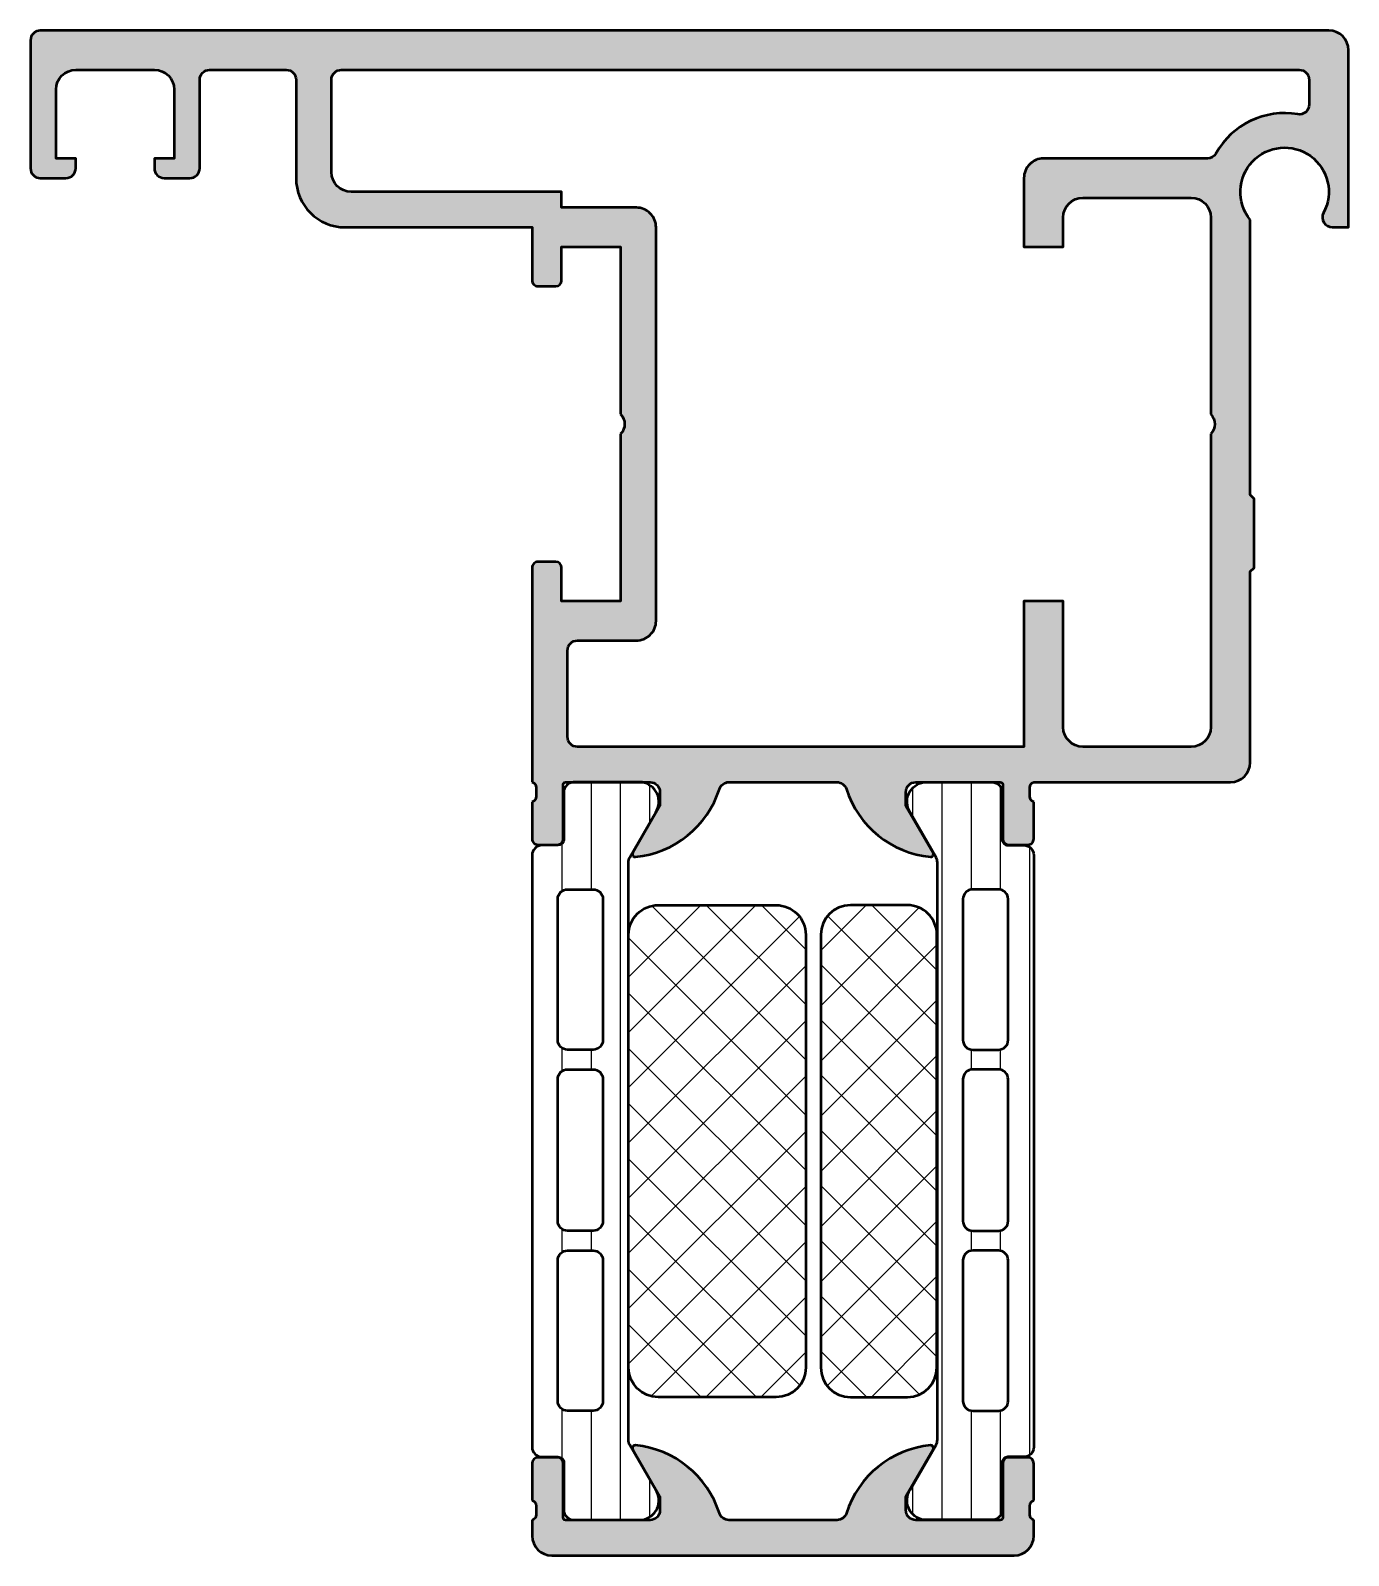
# Model space of a CAD drawing. Extents: x -30 to 37, y 7.5 to 85.
import ezdxf

# ---------------------------------------------------------------- set-up
doc = ezdxf.new("R2010")
doc.units = 0
for name, color, linetype, lineweight in [('0S-Alu contour', 7, 'Continuous', 50), ('0S-Alu hatch', 252, 'Continuous', 25), ('0S-Plastic contour', 254, 'Continuous', 50), ('0S-Plastic hatch', 253, 'Continuous', 25), ('0S-PT contour', 91, 'Continuous', 50), ('0S-PT hatch', 103, 'Continuous', 25)]:
    doc.layers.add(name, color=color, linetype=linetype, lineweight=lineweight)
pattern_1 = [(135, (0, 0), (-1.403165018917055, -1.403165018917055), []), (225, (0, 0), (1.403165018917055, -1.403165018917055), [])]
pattern_2 = [(90, (0, 0), (-1.4859, 0), [])]

# ---------------------------------------------------------------- blocks, each defined once
blk = doc.blocks.new('182350__3D234F1F_9D1C_4C80_B1B3_4D6D6F3B62EC_')
at = {"layer": '0S-Alu hatch'}
h = blk.add_hatch(color=256, dxfattribs=at)
edge = h.paths.add_edge_path()
edge.add_arc((-3.499999012416639, 8.500000987583425), 1.000000987583973, 180.0000634095796, 269.9999400006062)
edge.add_line((-3.500000059604644, 7.5), (19.99999809265137, 7.5))
edge.add_arc((19.99999688706237, 8.500003112941746), 1.000003112942475, 270.0000690749464, 359.999821640984)
edge.add_line((21, 8.499999999979979), (21, 9.299999952316284))
edge.add_ellipse((21.07883644654304, 9.567520544309406), major_axis=(-0.2788950563274372, 0), ratio=1, start_angle=-1.16458937409692, end_angle=73.58012358050729, ccw=False)
edge.add_line((20.79999899999999, 9.573188952307778), (20.79999899999999, 10.02678295230778))
edge.add_ellipse((21.07886709564317, 10.03244361178483), major_axis=(-0.2789255417371611, 0), ratio=1, start_angle=-73.57540544464263, end_angle=1.162870072885596, ccw=False)
edge.add_line((20.99999999999999, 10.29998695230778), (20.99999999999999, 12.17999795231628))
edge.add_arc((20.69999999999998, 12.17999795231629), 0.300000000000006, 0, 89.99999999999935)
edge.add_line((20.69999999999998, 12.47999795231629), (19.72002568095721, 12.47999795231629))
edge.add_arc((19.72002568095721, 12.17999795231629), 0.3000000000000043, 90, 180)
edge.add_line((19.4200256809572, 12.17999795231629), (19.4200256809572, 9.41999995231629))
edge.add_ellipse((19.30002568095721, 9.419999952316289), major_axis=(-0.1199999999999974, 0), ratio=1, start_angle=90.0000000000017, end_angle=180, ccw=False)
edge.add_line((19.30002568095721, 9.299999952316293), (15, 9.299999952316284))
edge.add_ellipse((15, 9.799999952316284), major_axis=(-0.5000000000000018, 0), ratio=1, start_angle=0, end_angle=89.99999999999977, ccw=False)
edge.add_line((14.5, 9.799999952316284), (14.5, 10.49999995231627))
edge.add_line((14.5, 10.49999995231627), (15.88149545762236, 12.89282027534384))
edge.add_arc((15.7618802153517, 12.96188016766798), 0.1381197846482965, 330.0000000000003, 455.6225775507924)
edge.add_arc((16.23822324117381, 8.123391090468532), 4.999999999999946, 95.62257755079376, 162.2515836439302)
edge.add_ellipse((11.00001045262457, 9.799996606723338), major_axis=(-0.4999890250124624, 0), ratio=1, start_angle=89.9999999999983, end_angle=162.2515836439279, ccw=False)
edge.add_line((11.00001045262455, 9.300007581710876), (5.499989710697866, 9.300007462501469))
edge.add_ellipse((5.499989710697859, 9.79999665899828), major_axis=(-0.4999891964968111, 0), ratio=1, start_angle=17.74841635607038, end_angle=90.00000000000068, ccw=False)
edge.add_arc((0.2617767588261923, 8.123391090468528), 4.999999999999948, 17.74841635606997, 84.37742244920634)
edge.add_arc((0.7381197846482977, 12.96188016766798), 0.1381197846482966, 84.37742244920672, 209.9999999999999)
edge.add_line((0.6185045423776367, 12.89282027534384), (1.999999999999999, 10.49999995231628))
edge.add_line((1.999999999999999, 10.49999995231628), (1.999999999999999, 9.799999952316282))
edge.add_ellipse((1.499999999999999, 9.799999952316282), major_axis=(-0.4999999999999996, 0), ratio=1, start_angle=90.00000000000023, end_angle=180, ccw=False)
edge.add_line((1.500000000000001, 9.299999952316282), (-2.800025680957205, 9.299999952316284))
edge.add_ellipse((-2.800025680957207, 9.419999952316285), major_axis=(-0.1200000000000027, 0), ratio=1, start_angle=0, end_angle=90.00000000000108, ccw=False)
edge.add_line((-2.920025680957209, 9.419999952316285), (-2.920025680957209, 12.17999795231629))
edge.add_arc((-3.22002568095721, 12.17999795231629), 0.3000000000000007, 0, 90)
edge.add_line((-3.22002568095721, 12.47999795231629), (-4.199999999999993, 12.47999795231629))
edge.add_arc((-4.199999999999993, 12.17999795231628), 0.3000000000000025, 90, 180)
edge.add_line((-4.499999999999996, 12.17999795231628), (-4.499999999999996, 10.29998695230777))
edge.add_ellipse((-4.57886709564316, 10.03244361178483), major_axis=(-0.2789255417371464, 0), ratio=1, start_angle=178.8371299271133, end_angle=253.5754054446458, ccw=False)
edge.add_line((-4.299998999999996, 10.02678295230777), (-4.299998999999996, 9.573188952307774))
edge.add_ellipse((-4.578836446543043, 9.5675205443094), major_axis=(-0.2788950563274342, 0), ratio=1, start_angle=106.4198764194922, end_angle=181.1645893740976, ccw=False)
edge.add_line((-4.5, 9.29999995231628), (-4.5, 8.499999880876391))
at = {"layer": '0S-Alu contour', "color": 7}
for points in [[(-3.22002568095721, 12.47999795231629), (-4.199999999999993, 12.47999795231629)], [(0.6185045423776367, 12.89282027534384), (1.999999999999999, 10.49999995231628), (1.999999999999999, 9.799999952316282)], [(14.5, 9.799999952316284), (14.5, 10.49999995231627), (15.88149545762236, 12.89282027534384)], [(20.69999999999998, 12.47999795231629), (19.72002568095721, 12.47999795231629)], [(-4.499999999999996, 12.17999795231628), (-4.499999999999996, 10.29998695230777)], [(-2.920025680957209, 9.419999952316285), (-2.920025680957209, 12.17999795231629)], [(19.4200256809572, 12.17999795231629), (19.4200256809572, 9.41999995231629)], [(20.99999999999999, 10.29998695230778), (20.99999999999999, 12.17999795231628)], [(-4.299998999999996, 10.02678295230777), (-4.299998999999996, 9.573188952307774)], [(20.79999899999999, 9.573188952307778), (20.79999899999999, 10.02678295230778)], [(-4.5, 9.29999995231628), (-4.5, 8.499999880876391)], [(1.500000000000001, 9.299999952316282), (-2.800025680957205, 9.299999952316284)], [(11.00001045262455, 9.300007581710876), (5.499989710697866, 9.300007462501469)], [(19.30002568095721, 9.299999952316293), (15, 9.299999952316284)], [(21, 8.499999999979979), (21, 9.299999952316284)], [(-3.500000059604644, 7.5), (19.99999809265137, 7.5)]]:
    blk.add_lwpolyline(points, dxfattribs=at)
for centre, radius, start, end in [((-4.199999999999993, 12.17999795231628), 0.3000000000000025, 90, 180), ((-3.22002568095721, 12.17999795231629), 0.3000000000000007, 0, 90), ((0.7381197846482977, 12.96188016766798), 0.1381197846482966, 84.37742244920672, 209.9999999999999), ((0.2617767588261923, 8.123391090468528), 4.999999999999948, 17.74841635606997, 84.37742244920634), ((16.23822324117381, 8.123391090468532), 4.999999999999946, 95.62257755079376, 162.2515836439302), ((15.7618802153517, 12.96188016766798), 0.1381197846482965, 330.0000000000003, 95.62257755079241), ((19.72002568095721, 12.17999795231629), 0.3000000000000043, 90, 180), ((20.69999999999998, 12.17999795231629), 0.300000000000006, 0, 89.99999999999935), ((-3.499999012416639, 8.500000987583425), 1.000000987583973, 180.0000634095796, 269.9999400006062), ((19.99999688706237, 8.500003112941746), 1.000003112942475, 270.0000690749464, 359.999821640984)]:
    blk.add_arc(centre, radius, start, end, dxfattribs=at)
at = {"layer": '0S-Alu contour', "color": 7, "extrusion": (0, 0, -1)}
for centre, radius, start, end in [((4.57886709564316, 10.03244361178483), 0.2789255417371464, 106.4245945553542, 181.1628700728868), ((-21.07886709564317, 10.03244361178483), 0.2789255417371611, 358.8371299271144, 73.57540544464266), ((4.578836446543043, 9.5675205443094), 0.2788950563274342, 178.8354106259024, 253.5801235805078), ((2.800025680957207, 9.419999952316285), 0.1200000000000028, 269.9999999999989, 0), ((-1.499999999999999, 9.799999952316282), 0.4999999999999996, 180, 269.9999999999998), ((-5.499989710697859, 9.79999665899828), 0.4999891964968111, 269.9999999999993, 342.2515836439296), ((-11.00001045262457, 9.799996606723338), 0.4999890250124624, 197.7484163560722, 270.0000000000017), ((-15, 9.799999952316284), 0.5000000000000018, 270.0000000000002, 0), ((-19.30002568095721, 9.419999952316289), 0.1199999999999974, 180, 269.9999999999983), ((-21.07883644654304, 9.567520544309406), 0.2788950563274372, 286.4198764194927, 1.164589374096924)]:
    blk.add_arc(centre, radius, start, end, dxfattribs=at)
blk = doc.blocks.new('390940__F4ECDAF7_32CF_4F43_8986_12575D0AB836_')
at = {"layer": '0S-PT hatch'}
h = blk.add_hatch(dxfattribs=at)
h.set_pattern_fill('ANSI37', color=256, scale=0.625, angle=90, style=0)
h.set_pattern_definition(pattern_1)
edge = h.paths.add_edge_path()
edge.add_arc((11.67707248669024, 39.05123082964271), 1.500003271863901, 90.00012497558623, 179.9998750249181)
edge.add_line((10.17706921482991, 39.05123410148983), (10.17706921482992, 17.05123410150304))
edge.add_arc((11.67707144267603, 17.05123632934915), 1.500002227847762, 180.0000850908697, 269.9999149026733)
edge.add_line((11.67706921482992, 15.55123410150305), (14.57710211659334, 15.55123410150305))
edge.add_arc((14.57710211659334, 17.05123410150305), 1.500000000000007, 270.0000000000001, 360)
edge.add_line((16.07710211659334, 17.05123410150305), (16.07710211659334, 39.05123410150305))
edge.add_arc((14.57710211659335, 39.05123410150304), 1.500000000000003, 0, 90.0000000000004)
edge.add_line((14.57710211659334, 40.55123410150303), (11.67706921482991, 40.55123410150303))
at = {"layer": '0S-PT contour', "color": 7}
for points in [[(14.57710211659334, 40.55123410150303), (11.67706921482991, 40.55123410150303)], [(10.17706921482991, 39.05123410148983), (10.17706921482992, 17.05123410150304)], [(16.07710211659334, 17.05123410150305), (16.07710211659334, 39.05123410150305)], [(11.67706921482992, 15.55123410150305), (14.57710211659334, 15.55123410150305)]]:
    blk.add_lwpolyline(points, dxfattribs=at)
for centre, radius, start, end in [((11.67707248669024, 39.05123082964271), 1.500003271863901, 90.00012497558623, 179.9998750249181), ((14.57710211659335, 39.05123410150304), 1.500000000000003, 0, 90.0000000000004), ((11.67707144267603, 17.05123632934915), 1.500002227847762, 180.0000850908697, 269.9999149026733), ((14.57710211659334, 17.05123410150305), 1.500000000000007, 270.0000000000001, 0)]:
    blk.add_arc(centre, radius, start, end, dxfattribs=at)
blk = doc.blocks.new('390940__893B5E0C_CE76_42C2_BF64_37D36DDBF5D3_')
at = {"layer": '0S-PT hatch'}
h = blk.add_hatch(dxfattribs=at)
h.set_pattern_fill('ANSI37', color=256, scale=0.625, angle=90, style=0)
h.set_pattern_definition(pattern_1)
edge = h.paths.add_edge_path()
edge.add_ellipse((7.907497966640905, 39.04999995222112), major_axis=(-1.5, 0), ratio=1, start_angle=180, end_angle=270.0000000000001, ccw=False)
edge.add_line((9.407497966640904, 39.04999995222112), (9.407497966640904, 17.04999995222112))
edge.add_ellipse((7.907497966640902, 17.04999995222112), major_axis=(-1.5, 0), ratio=1, start_angle=90.00000000000011, end_angle=180, ccw=False)
edge.add_line((7.907497966640903, 15.54999995222112), (1.907497966640903, 15.54999995222112))
edge.add_ellipse((1.907497966640905, 17.04999995222112), major_axis=(-1.5, 0), ratio=1, start_angle=0, end_angle=90, ccw=False)
edge.add_line((0.4074979666409036, 17.04999995222112), (0.4074979666409036, 39.04999995222112))
edge.add_ellipse((1.907497966640901, 39.04999995222112), major_axis=(-1.499999999999997, 0), ratio=1, start_angle=269.99999999999994, end_angle=360, ccw=False)
edge.add_line((1.907497966640903, 40.54999995222112), (7.907497966640903, 40.54999995222112))
at = {"layer": '0S-PT contour', "color": 7}
for points in [[(1.907497966640903, 40.54999995222112), (7.907497966640903, 40.54999995222112)], [(0.4074979666409036, 17.04999995222112), (0.4074979666409036, 39.04999995222112)], [(9.407497966640904, 39.04999995222112), (9.407497966640904, 17.04999995222112)], [(7.907497966640903, 15.54999995222112), (1.907497966640903, 15.54999995222112)]]:
    blk.add_lwpolyline(points, dxfattribs=at)
at = {"layer": '0S-PT contour', "color": 7, "extrusion": (0, 0, -1)}
for centre, radius, start, end in [((-1.907497966640901, 39.04999995222112), 1.499999999999998, 0, 90.00000000000007), ((-7.907497966640905, 39.04999995222112), 1.5, 89.99999999999991, 180), ((-1.907497966640905, 17.04999995222112), 1.5, 270.0000000000001, 0), ((-7.907497966640902, 17.04999995222112), 1.5, 180, 269.9999999999999)]:
    blk.add_arc(centre, radius, start, end, dxfattribs=at)
blk = doc.blocks.new('284175__BCB695B3_D07E_4FC2_833D_CBA468127BEA___28BAB27B_1DD6_4A36_94FC_1D5E5E5611B7_')
at = {"layer": '0S-Plastic hatch'}
h = blk.add_hatch(dxfattribs=at)
h.set_pattern_fill('ANSI31', color=256, scale=0.4680000000000001, angle=45, style=0)
h.set_pattern_definition(pattern_2)
edge = h.paths.add_edge_path()
edge.add_line((21, 43.09247125078496), (21, 13.00999695222113))
edge.add_ellipse((20.5000026789092, 13.00999427331193), major_axis=(-0.499997321097979, 0), ratio=1, start_angle=89.99969301797381, end_angle=180.000306982385, ccw=False)
edge.add_line((20.5, 12.50999695222112), (19.68966866666666, 12.50999695222113))
edge.add_arc((19.68966866666666, 12.20999695222113), 0.2999999999999971, 89.99999999999935, 180)
edge.add_line((19.38966866666666, 12.20999695222113), (19.39000061706369, 9.80999856928482))
edge.add_ellipse((18.89000463962507, 9.809995929659745), major_axis=(-0.4999959774455833, 0), ratio=1, start_angle=89.99969751881412, end_angle=180.0003024817733, ccw=False)
edge.add_line((18.890002, 9.30999995222113), (15.41346050190052, 9.309999952221128))
edge.add_ellipse((15.55577115089187, 10.29981802694397), major_axis=(-0.999996070924474, 0), ratio=1, start_angle=-32.72701609984051, end_angle=81.81839194810033, ccw=False)
edge.add_line((14.71451850190053, 10.84045295222112), (16.03298821638714, 13.12410979897139))
edge.add_arc((15.59997549964202, 13.37410977327498), 0.5000000000152836, 330.0000034011002, 360.0000599103377)
edge.add_line((16.09997549965703, 13.3741102960913), (16.09997549965649, 42.72835895250382))
edge.add_arc((15.59997549970135, 42.72835842974706), 0.4999999999772446, 5.9904253842e-05, 29.99999660071857)
edge.add_line((16.03298821640602, 42.97835840404562), (14.71451850190052, 45.26201525078497))
edge.add_ellipse((15.55577115089186, 45.80265017606211), major_axis=(-0.9999960709244646, 0), ratio=1, start_angle=-81.81839194810101, end_angle=32.72701609984023, ccw=False)
edge.add_line((15.41346050190053, 46.79246825078495), (18.890002, 46.79246825078497))
edge.add_ellipse((18.89000463962507, 46.29247227334634), major_axis=(-0.4999959774455975, 0), ratio=1, start_angle=179.9996975182268, end_angle=270.0003024811847, ccw=False)
edge.add_line((19.39000061706369, 46.29246963371615), (19.38966866666666, 43.89247125078497))
edge.add_arc((19.68966866666663, 43.89247125078496), 0.2999999999999971, 180, 270.0000000000061)
edge.add_line((19.68966866666667, 43.59247125078495), (20.5, 43.59247125078495))
edge.add_ellipse((20.50000267890917, 43.09247392969413), major_axis=(-0.4999973210980074, 0), ratio=1, start_angle=179.9996930176151, end_angle=270.00030698202335, ccw=False)
edge = h.paths.add_edge_path()
edge.add_line((19.69999504089355, 33.70082697858832), (19.69999504089355, 40.85085139265082))
edge.add_arc((19.19998271614512, 40.85083906851137), 0.5000123249002875, 0.0014122074232716, 89.996839237346)
edge.add_line((19.20001029968261, 41.35085139265082), (17.9000015258789, 41.35085139265082))
edge.add_arc((17.90004508531023, 40.8508078332195), 0.5000435613285812, 90.00499110831323, 179.9950088916195)
edge.add_line((17.4000015258789, 40.85085139265141), (17.39998626708985, 33.70082697858772))
edge.add_arc((17.90002982652116, 33.70087053801963), 0.5000435613285706, 180.0049911083805, 269.9950088916868)
edge.add_line((17.89998626708984, 33.20082697858832), (19.19999504089355, 33.20082697858831))
edge.add_arc((19.19995148146227, 33.7008705380196), 0.5000435613285457, 270.0049911083091, 359.9950088916195)
edge = h.paths.add_edge_path()
edge.add_line((17.39998626708984, 31.70082697858832), (17.39998626708984, 24.50085329999945))
edge.add_arc((17.89993549315562, 24.50080252606524), 0.4999492286440488, 179.9941811448113, 270.0058188551521)
edge.add_line((17.89998626708984, 24.00085329999945), (19.19999504089355, 24.00085329999945))
edge.add_arc((19.20004581482773, 24.50080252606528), 0.4999492286440736, 269.994181144852, 360.0058188552513)
edge.add_line((19.69999504089355, 24.50085329999982), (19.69999504089355, 31.70082697858832))
edge.add_arc((19.20004581482774, 31.7008777525225), 0.4999492286440772, 359.9941811448113, 450.0058188551488)
edge.add_line((19.19999504089355, 32.20082697858833), (17.89998626708984, 32.20082697858833))
edge.add_arc((17.89993549315566, 31.7008777525225), 0.4999492286440701, 89.99418114485161, 180.0058188551886)
edge = h.paths.add_edge_path()
edge.add_line((19.69999504089355, 15.35082745542547), (19.69999504089355, 22.50085329999945))
edge.add_arc((19.19995148146225, 22.50080974056814), 0.5000435613285635, 0.0049911083804904, 89.99500889168881)
edge.add_line((19.19999504089355, 23.00085329999945), (17.89998626708984, 23.00085329999946))
edge.add_arc((17.90002982652113, 22.50080974056817), 0.5000435613285493, 90.00499110830954, 179.9950088916195)
edge.add_line((17.39998626708984, 22.50085330000008), (17.39998626708984, 15.35082745542486))
edge.add_arc((17.90002982652114, 15.35087101485677), 0.5000435613285608, 180.0049911083805, 269.9950088916892)
edge.add_line((17.89998626708984, 14.85082745542547), (19.19999504089355, 14.85082745542547))
edge.add_arc((19.19995148146225, 15.35087101485677), 0.5000435613285599, 270.0049911083108, 359.9950088916195)
at = {"layer": '0S-Alu contour', "color": 7}
for points in [[(19.20001029968261, 41.35085139265082), (17.9000015258789, 41.35085139265082)], [(17.4000015258789, 40.85085139265141), (17.39998626708985, 33.70082697858772)], [(19.69999504089355, 33.70082697858832), (19.69999504089355, 40.85085139265082)], [(17.89998626708984, 33.20082697858832), (19.19999504089355, 33.20082697858831)], [(19.19999504089355, 32.20082697858833), (17.89998626708984, 32.20082697858833)], [(17.39998626708984, 31.70082697858832), (17.39998626708984, 24.50085329999945)], [(19.69999504089355, 24.50085329999982), (19.69999504089355, 31.70082697858832)], [(17.89998626708984, 24.00085329999945), (19.19999504089355, 24.00085329999945)], [(17.39998626708984, 22.50085330000008), (17.39998626708984, 15.35082745542486)], [(19.19999504089355, 23.00085329999945), (17.89998626708984, 23.00085329999946)], [(19.69999504089355, 15.35082745542547), (19.69999504089355, 22.50085329999945)], [(17.89998626708984, 14.85082745542547), (19.19999504089355, 14.85082745542547)]]:
    blk.add_lwpolyline(points, dxfattribs=at)
for centre, radius, start, end in [((17.90004508531023, 40.8508078332195), 0.5000435613285812, 90.00499110831323, 179.9950088916195), ((19.19998271614512, 40.85083906851137), 0.5000123249002875, 0.0014122074232716, 89.996839237346), ((17.90002982652116, 33.70087053801963), 0.5000435613285706, 180.0049911083805, 269.9950088916868), ((19.19995148146227, 33.7008705380196), 0.5000435613285457, 270.0049911083091, 359.9950088916195), ((17.89993549315566, 31.7008777525225), 0.4999492286440701, 89.99418114485161, 180.0058188551886), ((19.20004581482774, 31.7008777525225), 0.4999492286440772, 359.9941811448113, 90.0058188551488), ((17.89993549315562, 24.50080252606524), 0.4999492286440488, 179.9941811448113, 270.0058188551521), ((19.20004581482773, 24.50080252606528), 0.4999492286440736, 269.994181144852, 0.0058188552513184), ((17.90002982652113, 22.50080974056817), 0.5000435613285493, 90.00499110830954, 179.9950088916195), ((19.19995148146225, 22.50080974056814), 0.5000435613285635, 0.0049911083804904, 89.99500889168881), ((17.90002982652114, 15.35087101485677), 0.5000435613285608, 180.0049911083805, 269.9950088916892), ((19.19995148146225, 15.35087101485677), 0.5000435613285599, 270.0049911083108, 359.9950088916195)]:
    blk.add_arc(centre, radius, start, end, dxfattribs=at)
at = {"layer": '0S-Plastic contour', "color": 7}
for points in [[(15.41346050190053, 46.79246825078495), (18.890002, 46.79246825078497)], [(19.39000061706369, 46.29246963371615), (19.38966866666666, 43.89247125078497)], [(16.03298821640602, 42.97835840404562), (14.71451850190052, 45.26201525078497)], [(19.68966866666667, 43.59247125078495), (20.5, 43.59247125078495)], [(16.09997549965703, 13.3741102960913), (16.09997549965649, 42.72835895250382)], [(21, 43.09247125078496), (21, 13.00999695222113)], [(14.71451850190053, 10.84045295222112), (16.03298821638714, 13.12410979897139)], [(20.5, 12.50999695222112), (19.68966866666666, 12.50999695222113)], [(19.38966866666666, 12.20999695222113), (19.39000061706369, 9.80999856928482)], [(18.890002, 9.30999995222113), (15.41346050190052, 9.309999952221128)]]:
    blk.add_lwpolyline(points, dxfattribs=at)
at = {"layer": '0S-Plastic contour', "color": 7, "extrusion": (0, 0, -1)}
for centre, radius, start, end in [((-15.55577115089186, 45.80265017606211), 0.9999960709244646, 327.2729839001598, 81.818391948101), ((-18.89000463962507, 46.29247227334634), 0.4999959774455975, 89.99969751881534, 180.0003024817733), ((-20.50000267890917, 43.09247392969413), 0.4999973210980074, 89.99969301797667, 180.0003069823849), ((-20.5000026789092, 13.00999427331193), 0.499997321097979, 179.999693017615, 270.0003069820262), ((-15.55577115089187, 10.29981802694397), 0.999996070924474, 278.1816080518997, 32.72701609984053), ((-18.89000463962507, 9.809995929659745), 0.4999959774455833, 179.9996975182267, 270.0003024811859)]:
    blk.add_arc(centre, radius, start, end, dxfattribs=at)
at = {"layer": '0S-Plastic contour', "color": 7}
for centre, radius, start, end in [((19.68966866666663, 43.89247125078496), 0.2999999999999971, 180, 270.0000000000061), ((15.59997549970135, 42.72835842974706), 0.4999999999772446, 5.9904253842e-05, 29.99999660071857), ((15.59997549964202, 13.37410977327498), 0.5000000000152836, 330.0000034011002, 5.99103376539e-05), ((19.68966866666666, 12.20999695222113), 0.2999999999999971, 89.99999999999935, 180)]:
    blk.add_arc(centre, radius, start, end, dxfattribs=at)
blk = doc.blocks.new('284175__D8FB618C_A53F_4D6C_AB77_FF497F4E34B7___6F32451D_41E9_42AC_83DF_3FD967611E14_')
at = {"layer": '0S-Plastic hatch'}
h = blk.add_hatch(dxfattribs=at)
h.set_pattern_fill('ANSI31', color=256, scale=0.4680000000000001, angle=45, style=0)
h.set_pattern_definition(pattern_2)
edge = h.paths.add_edge_path()
edge.add_line((-4.499999999999999, 43.09247125078495), (-4.499999999999999, 13.00999695222112))
edge.add_arc((-4.000002678909195, 13.00999427331192), 0.4999973210979799, 179.999693017615, 270.0003069820259)
edge.add_line((-4, 12.50999695222112), (-3.189668666666666, 12.50999695222112))
edge.add_ellipse((-3.189668666666663, 12.20999695222112), major_axis=(-0.2999999999999989, 0), ratio=1, start_angle=180, end_angle=270.00000000000045, ccw=False)
edge.add_line((-2.889668666666664, 12.20999695222112), (-2.890000617063688, 9.809998569284813))
edge.add_arc((-2.390004639625073, 9.809995929659737), 0.4999959774455828, 179.9996975182267, 270.0003024811861)
edge.add_line((-2.390001999999999, 9.30999995222112), (1.086539498099475, 9.30999995222112))
edge.add_arc((0.9442288491081267, 10.29981802694397), 0.9999960709244758, 278.1816080518995, 392.7270160998406)
edge.add_line((1.785481498099473, 10.84045295222112), (0.4670117836128611, 13.12410979897138))
edge.add_ellipse((0.900024500343234, 13.37410977327094), major_axis=(-0.4999999999999958, 0), ratio=1, start_angle=-5.991033771124421e-05, end_angle=29.999996599344627, ccw=False)
edge.add_line((0.4000245003435109, 13.37411029608726), (0.4000245003435099, 42.72835895250381))
edge.add_ellipse((0.9000245003433285, 42.72835842973512), major_axis=(-0.5000000000000919, 0), ratio=1, start_angle=330.00000340065674, end_angle=359.9999401018306, ccw=False)
edge.add_line((0.4670117836128666, 42.97835840403471), (1.785481498099475, 45.26201525078496))
edge.add_arc((0.9442288491081294, 45.80265017606211), 0.9999960709244655, 327.2729839001597, 441.8183919481008)
edge.add_line((1.086539498099471, 46.79246825078495), (-2.390002000000005, 46.79246825078496))
edge.add_arc((-2.390004639625078, 46.29247227334635), 0.4999959774455775, 89.99969751881417, 180.0003024817733)
edge.add_line((-2.890000617063688, 46.29246963371615), (-2.889668666666663, 43.89247125078496))
edge.add_ellipse((-3.189668666666668, 43.89247125078496), major_axis=(-0.3000000000000047, 0), ratio=1, start_angle=90, end_angle=180, ccw=False)
edge.add_line((-3.189668666666668, 43.59247125078495), (-3.999999999999999, 43.59247125078495))
edge.add_arc((-4.000002678909195, 43.09247392969415), 0.4999973210979797, 89.99969301797393, 180.0003069823849)
edge = h.paths.add_edge_path()
edge.add_line((-3.199995040893554, 33.70082697858831), (-3.199995040893554, 40.85085139265081))
edge.add_ellipse((-2.699982716145162, 40.85083906851138), major_axis=(-0.5000123249002697, 0), ratio=1, start_angle=270.0031607626498, end_angle=359.99858779257676, ccw=False)
edge.add_line((-2.700010299682617, 41.35085139265081), (-1.400001525878906, 41.35085139265082))
edge.add_ellipse((-1.40004508531021, 40.85080783321951), major_axis=(-0.5000435613285635, 0), ratio=1, start_angle=180.0049911083805, end_angle=269.9950088916888, ccw=False)
edge.add_line((-0.9000015258789064, 40.85085139265142), (-0.8999862670898439, 33.70082697858771))
edge.add_ellipse((-1.400029826521144, 33.70087053801962), major_axis=(-0.5000435613285599, 0), ratio=1, start_angle=90.00499110831072, end_angle=179.9950088916196, ccw=False)
edge.add_line((-1.399986267089844, 33.20082697858831), (-2.699995040893555, 33.20082697858831))
edge.add_ellipse((-2.699951481462249, 33.70087053801962), major_axis=(-0.5000435613285641, 0), ratio=1, start_angle=0.004991108380522746, end_angle=89.99500889168871, ccw=False)
edge = h.paths.add_edge_path()
edge.add_line((-3.199995040893554, 24.50085329999944), (-3.199995040893554, 31.70082697858831))
edge.add_ellipse((-2.700045814827738, 31.7008777525225), major_axis=(-0.4999492286440736, 0), ratio=1, start_angle=-90.00581885514828, end_angle=0.005818855188692851, ccw=False)
edge.add_line((-2.699995040893554, 32.20082697858831), (-1.399986267089843, 32.20082697858831))
edge.add_ellipse((-1.399935493155654, 31.7008777525225), major_axis=(-0.4999492286440643, 0), ratio=1, start_angle=179.9941811447488, end_angle=270.005818855149, ccw=False)
edge.add_line((-0.8999862670898441, 31.70082697858797), (-0.8999862670898438, 24.50085329999979))
edge.add_ellipse((-1.399935493155654, 24.50080252606525), major_axis=(-0.4999492286440648, 0), ratio=1, start_angle=89.99418114485098, end_angle=180.0058188552513, ccw=False)
edge.add_line((-1.399986267089844, 24.00085329999944), (-2.699995040893555, 24.00085329999944))
edge.add_ellipse((-2.700045814827743, 24.50080252606525), major_axis=(-0.4999492286440654, 0), ratio=1, start_angle=-0.005818855188579164, end_angle=90.0058188551489, ccw=False)
edge = h.paths.add_edge_path()
edge.add_line((-3.199995040893554, 15.35082745542547), (-3.199995040893554, 22.50085329999944))
edge.add_ellipse((-2.69995148146225, 22.50080974056814), major_axis=(-0.5000435613285635, 0), ratio=1, start_angle=270.0049911083112, end_angle=359.9950088916195, ccw=False)
edge.add_line((-2.699995040893554, 23.00085329999944), (-1.399986267089844, 23.00085329999944))
edge.add_ellipse((-1.400029826521148, 22.50080974056814), major_axis=(-0.5000435613285635, 0), ratio=1, start_angle=180.0049911083805, end_angle=269.9950088916888, ccw=False)
edge.add_line((-0.8999862670898442, 22.50085330000004), (-0.8999862670898447, 15.35082745542486))
edge.add_ellipse((-1.400029826521147, 15.35087101485677), major_axis=(-0.5000435613285616, 0), ratio=1, start_angle=90.00499110831112, end_angle=179.9950088916196, ccw=False)
edge.add_line((-1.399986267089844, 14.85082745542547), (-2.699995040893554, 14.85082745542547))
edge.add_ellipse((-2.69995148146225, 15.35087101485677), major_axis=(-0.5000435613285628, 0), ratio=1, start_angle=0.004991108380522746, end_angle=89.99500889168888, ccw=False)
at = {"layer": '0S-Alu contour', "color": 7}
for points in [[(-2.700010299682617, 41.35085139265081), (-1.400001525878906, 41.35085139265082)], [(-3.199995040893554, 33.70082697858831), (-3.199995040893554, 40.85085139265081)], [(-0.9000015258789064, 40.85085139265142), (-0.8999862670898439, 33.70082697858771)], [(-1.399986267089844, 33.20082697858831), (-2.699995040893555, 33.20082697858831)], [(-2.699995040893554, 32.20082697858831), (-1.399986267089843, 32.20082697858831)], [(-3.199995040893554, 24.50085329999944), (-3.199995040893554, 31.70082697858831)], [(-0.8999862670898441, 31.70082697858797), (-0.8999862670898438, 24.50085329999979)], [(-1.399986267089844, 24.00085329999944), (-2.699995040893555, 24.00085329999944)], [(-3.199995040893554, 15.35082745542547), (-3.199995040893554, 22.50085329999944)], [(-2.699995040893554, 23.00085329999944), (-1.399986267089844, 23.00085329999944)], [(-0.8999862670898442, 22.50085330000004), (-0.8999862670898447, 15.35082745542486)], [(-1.399986267089844, 14.85082745542547), (-2.699995040893554, 14.85082745542547)]]:
    blk.add_lwpolyline(points, dxfattribs=at)
at = {"layer": '0S-Alu contour', "color": 7, "extrusion": (0, 0, -1)}
for centre, radius, start, end in [((2.699982716145162, 40.85083906851138), 0.5000123249002697, 0.0014122074232716, 89.99683923735014), ((1.40004508531021, 40.85080783321951), 0.5000435613285635, 90.00499110831119, 179.9950088916195), ((2.699951481462249, 33.70087053801962), 0.5000435613285641, 270.0049911083113, 359.9950088916195), ((1.400029826521144, 33.70087053801962), 0.5000435613285599, 180.0049911083805, 269.9950088916893), ((2.700045814827738, 31.7008777525225), 0.4999492286440736, 359.9941811448113, 90.0058188551484), ((1.399935493155654, 31.7008777525225), 0.4999492286440643, 89.99418114485098, 180.0058188552513), ((2.700045814827743, 24.50080252606525), 0.4999492286440654, 269.9941811448511, 0.0058188551886833), ((1.399935493155654, 24.50080252606525), 0.4999492286440648, 179.9941811447487, 270.0058188551491), ((2.69995148146225, 22.50080974056814), 0.5000435613285635, 0.0049911083804904, 89.99500889168881), ((1.400029826521148, 22.50080974056814), 0.5000435613285635, 90.00499110831119, 179.9950088916195), ((2.69995148146225, 15.35087101485677), 0.5000435613285628, 270.0049911083111, 359.9950088916195), ((1.400029826521147, 15.35087101485677), 0.5000435613285616, 180.0049911083805, 269.9950088916889)]:
    blk.add_arc(centre, radius, start, end, dxfattribs=at)
at = {"layer": '0S-Plastic contour', "color": 7}
for points in [[(1.086539498099471, 46.79246825078495), (-2.390002000000005, 46.79246825078496)], [(-2.890000617063688, 46.29246963371615), (-2.889668666666663, 43.89247125078496)], [(0.4670117836128666, 42.97835840403471), (1.785481498099475, 45.26201525078496)], [(-3.189668666666668, 43.59247125078495), (-3.999999999999999, 43.59247125078495)], [(-4.499999999999999, 43.09247125078495), (-4.499999999999999, 13.00999695222112)], [(0.4000245003435109, 13.37411029608726), (0.4000245003435099, 42.72835895250381)], [(-4, 12.50999695222112), (-3.189668666666666, 12.50999695222112)], [(1.785481498099473, 10.84045295222112), (0.4670117836128611, 13.12410979897138)], [(-2.889668666666664, 12.20999695222112), (-2.890000617063688, 9.809998569284813)], [(-2.390001999999999, 9.30999995222112), (1.086539498099475, 9.30999995222112)]]:
    blk.add_lwpolyline(points, dxfattribs=at)
for centre, radius, start, end in [((-2.390004639625078, 46.29247227334635), 0.4999959774455775, 89.99969751881417, 180.0003024817733), ((0.9442288491081294, 45.80265017606211), 0.9999960709244655, 327.2729839001597, 81.81839194810082), ((-4.000002678909195, 43.09247392969415), 0.4999973210979797, 89.99969301797393, 180.0003069823849), ((-4.000002678909195, 13.00999427331192), 0.4999973210979799, 179.999693017615, 270.0003069820259), ((0.9442288491081267, 10.29981802694397), 0.9999960709244758, 278.1816080518995, 32.7270160998406), ((-2.390004639625073, 9.809995929659737), 0.4999959774455828, 179.9996975182267, 270.0003024811861)]:
    blk.add_arc(centre, radius, start, end, dxfattribs=at)
at = {"layer": '0S-Plastic contour', "color": 7, "extrusion": (0, 0, -1)}
for centre, radius, start, end in [((3.189668666666668, 43.89247125078496), 0.3000000000000047, 180, 270), ((-0.9000245003433285, 42.72835842973512), 0.5000000000000919, 5.98981694121e-05, 29.99999659934325), ((-0.900024500343234, 13.37410977327094), 0.4999999999999958, 330.0000034006554, 5.99103376539e-05), ((3.189668666666663, 12.20999695222112), 0.2999999999999989, 89.99999999999957, 180)]:
    blk.add_arc(centre, radius, start, end, dxfattribs=at)
blk = doc.blocks.new('347250__CE6B57B6_835E_4D9C_92B1_FA3E7E402424_')
at = {"layer": '0S-Alu hatch'}
h = blk.add_hatch(color=256, dxfattribs=at)
edge = h.paths.add_edge_path()
edge.add_line((-30.00000000000002, 84.50000002980232), (-30.00000000000002, 78.00000000000003))
edge.add_arc((-29.50000956442986, 77.99999043557017), 0.4999904356616364, 179.9989039757506, 270.0010960238927)
edge.add_line((-29.50000000000001, 77.50000000000001), (-28.20004272460936, 77.50000000000001))
edge.add_arc((-28.20004291225038, 78.000000187641), 0.5000001876410419, 270.000021502069, 360.0000214974711)
edge.add_line((-27.70004272460937, 78.0000003752419), (-27.70004272460937, 78.50000000000001))
edge.add_line((-27.70004272460937, 78.50000000000001), (-28.70004272460938, 78.50000000000001))
edge.add_line((-28.70004272460938, 78.50000000000001), (-28.70004272460938, 82))
edge.add_ellipse((-27.7000229333034, 81.99998020869403), major_axis=(-1.000019791501821, 0), ratio=1, start_angle=270.001133935863, end_angle=359.99886606420307, ccw=False)
edge.add_line((-27.70004272460941, 83), (-23.70004272460936, 83.00000000000001))
edge.add_ellipse((-23.7000609670155, 81.99998175759389), major_axis=(-1.000018242572517, 0), ratio=1, start_angle=180.0010451936591, end_angle=269.99895480618704, ccw=False)
edge.add_line((-22.70004272460937, 81.99999999999734), (-22.70004272460937, 78.50000000000001))
edge.add_line((-22.70004272460937, 78.50000000000001), (-23.70004272460938, 78.50000000000001))
edge.add_line((-23.70004272460938, 78.50000000000001), (-23.70004272460938, 78.00000000000001))
edge.add_arc((-23.20004046229239, 78.000002262317), 0.500002262322106, 180.0002592408849, 269.9997407587421)
edge.add_line((-23.20004272460938, 77.50000000000001), (-21.90005493164061, 77.50000000000001))
edge.add_arc((-21.90004410554983, 77.9999891739092), 0.4999891740263919, 269.9987593945178, 360.0012406056738)
edge.add_line((-21.40005493164065, 78.00000000000165), (-21.40005493164062, 82.5))
edge.add_ellipse((-20.90001546157638, 82.49996052993576), major_axis=(-0.5000394716220111, 0), ratio=1, start_angle=270.0045225791747, end_angle=359.9954774207697, ccw=False)
edge.add_line((-20.90005493164063, 83.00000000000001), (-17.00004577636718, 83.00000000000001))
edge.add_ellipse((-17.00006962727117, 82.49997614909601), major_axis=(-0.5000238514728246, 0), ratio=1, start_angle=180.0027329819854, end_angle=269.9972670180979, ccw=False)
edge.add_line((-16.50004577636718, 82.50000000000074), (-16.50004577636719, 77.50000000000001))
edge.add_arc((-13.99999000628161, 77.50005577037942), 2.500055770707633, 180.0012781342228, 269.9990715701864)
edge.add_line((-14.00003051757812, 75.00000000000001), (-4.500000000000007, 75.00000000000001))
edge.add_line((-4.500000000000007, 75.00000000000001), (-4.500000000000014, 72.30000305175784))
edge.add_arc((-4.200010061029423, 72.2999899392495), 0.2999899392571665, 179.9974956111941, 269.9995901300937)
edge.add_line((-4.200012207031264, 72.00000000000001), (-3.300018310546889, 72.00000000000001))
edge.add_arc((-3.300030878744522, 72.3000003609152), 0.3000003611784648, 270.0024003460457, 360.0005139128752)
edge.add_line((-3.000030517578125, 72.30000305175997), (-3.000030517578125, 74.00000000000001))
edge.add_line((-3.000030517578125, 74.00000000000001), (-3.0517578125e-05, 74.00000000000001))
edge.add_line((-3.0517578125e-05, 74.00000000000001), (-3.0517578125e-05, 65.49999237060548))
edge.add_ellipse((-0.5250673986811877, 64.99999237060548), major_axis=(-0.7250267074518232, 0), ratio=1, start_angle=136.3991910664967, end_angle=223.6008089335033, ccw=False)
edge.add_line((-3.05175781249e-05, 64.49999237060548), (-3.0517578125e-05, 56.00000000000003))
edge.add_line((-3.0517578125e-05, 56.00000000000003), (-3.000030517578125, 56.00000000000002))
edge.add_line((-3.000030517578125, 56.00000000000002), (-3.000030517578125, 57.7000045776367))
edge.add_arc((-3.300038508778321, 57.69999963883363), 0.3000079912408435, 0.0009432166513751, 89.9961425246974)
edge.add_line((-3.300018310546867, 58.00000762939454), (-4.200012207031257, 58.00000000000001))
edge.add_arc((-4.200010061073527, 57.70001006103109), 0.2999899389765941, 90.00040986148183, 180.0010472862379)
edge.add_line((-4.500000000000007, 57.70000457763707), (-4.500000000000007, 46.80000305175784))
edge.add_ellipse((-4.578836446543059, 46.53248245976473), major_axis=(-0.2788950563274369, 0), ratio=1, start_angle=178.8354106259004, end_angle=253.5801235805061, ccw=False)
edge.add_line((-4.299999000000006, 46.52681405176634), (-4.299999000000006, 46.07322005176636))
edge.add_ellipse((-4.578867095643174, 46.0675593922893), major_axis=(-0.2789255417371489, 0), ratio=1, start_angle=106.42459455535439, end_angle=181.1628700728881, ccw=False)
edge.add_line((-4.500000000000007, 45.80001605176636), (-4.500000000000014, 43.92000505175785))
edge.add_arc((-4.200000000000002, 43.92000505175785), 0.3000000000000114, 180, 270.0000000000013)
edge.add_line((-4.199999999999995, 43.62000505175784), (-3.220025680957228, 43.62000505175784))
edge.add_arc((-3.22002568095722, 43.92000505175785), 0.3000000000000043, 269.9999999999986, 360)
edge.add_line((-2.920025680957216, 43.92000505175785), (-2.920025680957223, 46.68000305175782))
edge.add_ellipse((-2.800025680957215, 46.68000305175781), major_axis=(-0.1200000000000081, 0), ratio=1, start_angle=270.0000000000017, end_angle=360, ccw=False)
edge.add_line((-2.800025680957219, 46.80000305175783), (1.500000000000007, 46.80000305175783))
edge.add_ellipse((1.499999999999992, 46.30000305175783), major_axis=(-0.5, 0), ratio=1, start_angle=180, end_angle=269.9999999999983, ccw=False)
edge.add_line((1.999999999999992, 46.30000305175783), (1.999999999999992, 45.60000305175782))
edge.add_line((1.999999999999992, 45.60000305175782), (0.6185045423776288, 43.20718272873026))
edge.add_arc((0.7381197846482977, 43.13812283640611), 0.1381197846482954, 150.0000000000017, 275.6225775507954)
edge.add_arc((0.2617767588261586, 47.97661191360555), 4.999999999999928, 275.6225775507941, 342.2515836439304)
edge.add_ellipse((5.4999895473755, 46.30000639735071), major_axis=(-0.4999890250125766, 0), ratio=1, start_angle=269.99999999999613, end_angle=342.25158364392666, ccw=False)
edge.add_line((5.499989547375534, 46.7999954223633), (11.00001045262446, 46.79999542236329))
edge.add_ellipse((11.00001045262456, 46.30000639735049), major_axis=(-0.4999890250127948, 0), ratio=1, start_angle=197.7484163560833, end_angle=270.0000000000106, ccw=False)
edge.add_arc((16.23822324117388, 47.97661191360531), 4.999999999999682, 197.7484163560685, 264.3774224492053)
edge.add_arc((15.7618802153517, 43.13812283640612), 0.1381197846482943, 264.3774224492061, 390.0000000000005)
edge.add_line((15.88149545762236, 43.20718272873027), (14.5, 45.60000305175782))
edge.add_line((14.5, 45.60000305175782), (14.5, 46.30000305175782))
edge.add_ellipse((15, 46.30000305175783), major_axis=(-0.5000000000000036, 0), ratio=1, start_angle=270.0000000000004, end_angle=360, ccw=False)
edge.add_line((15, 46.80000305175783), (19.3000256809572, 46.80000305175783))
edge.add_ellipse((19.30002568095719, 46.68000305175781), major_axis=(-0.1200000000000116, 0), ratio=1, start_angle=180, end_angle=269.9999999999966, ccw=False)
edge.add_line((19.42002568095721, 46.68000305175782), (19.42002568095721, 43.92000505175782))
edge.add_arc((19.72002568095721, 43.92000505175782), 0.3000000000000043, 180, 269.9999999999986)
edge.add_line((19.72002568095721, 43.62000505175781), (20.69999999999999, 43.62000505175781))
edge.add_arc((20.69999999999999, 43.92000505175782), 0.3000000000000078, 269.9999999999993, 360)
edge.add_line((21, 43.92000505175782), (20.99999999999999, 45.80001605176632))
edge.add_ellipse((21.07886709564317, 46.06755939228927), major_axis=(-0.278925541737153, 0), ratio=1, start_angle=-1.1628700728862214, end_angle=73.57540544464382, ccw=False)
edge.add_line((20.799999, 46.07322005176633), (20.79999899999999, 46.52681405176632))
edge.add_ellipse((21.07883644654304, 46.5324824597647), major_axis=(-0.2788950563274343, 0), ratio=1, start_angle=-73.58012358050848, end_angle=1.1645893740982274, ccw=False)
edge.add_line((21, 46.80000305175783), (30.9999694824219, 46.80000305175783))
edge.add_arc((30.99994944728162, 47.80002308689808), 1.000020035340961, 270.0011479059814, 359.9988520937919)
edge.add_line((31.99996948242188, 47.80000305175384), (31.99996948242187, 57.50000000000001))
edge.add_line((31.99996948242187, 57.50000000000001), (32.199951171875, 57.70000457763673))
edge.add_line((32.199951171875, 57.70000457763673), (32.199951171875, 61.20000457763675))
edge.add_line((32.199951171875, 61.20000457763675), (31.99996948242187, 61.40000152587893))
edge.add_line((31.99996948242187, 61.40000152587893), (31.99996948242187, 75.38578568275697))
edge.add_ellipse((33.74911334935987, 76.79940926822896), major_axis=(-2.248963296421147, 0), ratio=1, start_angle=151.7909048323194, end_angle=38.944460090433324, ccw=False)
edge.add_arc((36.17157795358246, 75.50000000000001), 0.4999999999999912, 151.7909048323208, 269.9999999999992)
edge.add_line((36.17157795358246, 75.00000000000003), (36.99996948242187, 75.00000000000001))
edge.add_line((36.99996948242187, 75.00000000000001), (36.99996948242187, 84.00000000000001))
edge.add_arc((35.99992635076921, 83.99995686834733), 1.000043132582799, 0.0024711550144378, 89.99752884492528)
edge.add_line((35.99996948242188, 85.00000000000001), (-29.50000000000001, 85.00000000000001))
edge.add_arc((-29.50002306338226, 84.50002306338362), 0.4999769371483264, 89.99735700916149, 180.0026395756835)
edge = h.paths.add_edge_path()
edge.add_line((-14.7000274658203, 77.80000019073489), (-14.70005798339844, 82.5))
edge.add_ellipse((-14.2000708649746, 82.50001288157617), major_axis=(-0.499987118589771, 0), ratio=1, start_angle=-90.00147615792508, end_angle=0.0014761580922026951, ccw=False)
edge.add_line((-14.20005798339844, 83.00000000000001), (34.49996948242187, 83.00000000000001))
edge.add_ellipse((34.49996874786208, 82.49999914623073), major_axis=(-0.5000008537698144, 0), ratio=1, start_angle=180.0000978381388, end_angle=269.9999158257913, ccw=False)
edge.add_line((34.99996960163116, 82.50000000003104), (34.99996947741147, 81.23632435796482))
edge.add_ellipse((34.49996947741148, 81.23632430854327), major_axis=(-0.4999999999999949, 0), ratio=1, start_angle=80.3948764062718, end_angle=180.0000056632937, ccw=False)
edge.add_arc((33.74911334935987, 76.79940926822896), 4.000000000000002, 80.39487640627084, 150.7237999668952)
edge.add_ellipse((29.82388718629063, 79.00000000000001), major_axis=(-0.5000000000000016, 0), ratio=1, start_angle=90, end_angle=150.7237999668955, ccw=False)
edge.add_line((29.82388718629063, 78.50000000000001), (21.49996948242188, 78.50000000000001))
edge.add_arc((21.49993859907331, 77.50003088334857), 0.9999691171283424, 89.99823045982124, 180.0017695401652)
edge.add_line((20.49996948242188, 77.50000000000024), (20.49993896484375, 74.00000000000001))
edge.add_line((20.49993896484375, 74.00000000000001), (22.49996948242188, 74.00000000000001))
edge.add_line((22.49996948242188, 74.00000000000001), (22.49996948242188, 75.49999999999756))
edge.add_ellipse((23.49998955338036, 75.49997992904152), major_axis=(-1.000020071159898, 0), ratio=1, start_angle=270.00114995813084, end_angle=359.9988500420102, ccw=False)
edge.add_line((23.49996948242187, 76.50000000000001), (28.99996948242188, 76.50000000000001))
edge.add_ellipse((28.99995016826795, 75.49998068584608), major_axis=(-1.000019314340447, 0), ratio=1, start_angle=180.0011065980208, end_angle=269.99889340186803, ccw=False)
edge.add_line((29.99996948242188, 75.49999999999807), (29.99996948242188, 65.50000000000001))
edge.add_ellipse((29.47493357602178, 65.00000000000001), major_axis=(-0.7250260016091655, 0), ratio=1, start_angle=136.399137946586, end_angle=223.6008620534141, ccw=False)
edge.add_line((29.99996948242188, 64.50000000000001), (29.99996948242187, 49.60000610351166))
edge.add_ellipse((28.99994944728161, 49.6000261386559), major_axis=(-1.000020035340957, 0), ratio=1, start_angle=90.0011479059811, end_angle=179.9988520937919, ccw=False)
edge.add_line((28.99996948242188, 48.60000610351564), (23.49996948242187, 48.60000610351564))
edge.add_ellipse((23.49998882211339, 49.60002448951485), major_axis=(-1.00001838618622, 0), ratio=1, start_angle=0.0010534210633181829, end_angle=89.99889193767177, ccw=False)
edge.add_line((22.49997043609619, 49.60000610351084), (22.49996948242188, 56.00000000000001))
edge.add_line((22.49996948242188, 56.00000000000001), (20.49996948242188, 56.00000000000001))
edge.add_line((20.49996948242188, 56.00000000000001), (20.49996948242188, 48.60000610351564))
edge.add_line((20.49996948242188, 48.60000610351564), (-2.200012207031264, 48.60000610351563))
edge.add_ellipse((-2.200023808700514, 49.09999450184638), major_axis=(-0.4999883984653517, 0), ratio=1, start_angle=-0.0013294840294975074, end_angle=90.00132948421492, ccw=False)
edge.add_line((-2.700012207031264, 49.10000610351401), (-2.700012207031257, 53.5000076293925))
edge.add_ellipse((-2.200025089284906, 53.50001288239202), major_axis=(-0.4999871177739452, 0), ratio=1, start_angle=-90.00147623556398, end_angle=0.0006019649143240713, ccw=False)
edge.add_line((-2.200012207031257, 54.00000000000002), (0.7999572753906179, 54.00000000000001))
edge.add_arc((0.7999690309249701, 54.99998824446567), 0.9999882445347591, 269.9993264495778, 360.0006735500326)
edge.add_line((1.799957275390632, 54.99999999999322), (1.799957275390625, 75.00000000000153))
edge.add_arc((0.7999883467530751, 75.00003107136246), 0.9999689291202797, 359.9982196868392, 450.0017803132483)
edge.add_line((0.7999572753906247, 76), (-3.000030517578125, 76.00000000000001))
edge.add_line((-3.000030517578125, 76.00000000000001), (-3.000030517578125, 76.80000019073488))
edge.add_line((-3.000030517578125, 76.80000019073488), (-13.7000274658203, 76.80000019073488))
edge.add_ellipse((-13.7000262575068, 77.80000139904838), major_axis=(-1.000001208314237, 0), ratio=1, start_angle=6.922414411292266e-05, end_angle=89.99993076881941, ccw=False)
at = {"layer": '0S-Alu contour', "color": 7}
for points in [[(-30.00000000000002, 84.50000002980232), (-30.00000000000002, 78.00000000000003)], [(35.99996948242188, 85.00000000000001), (-29.50000000000001, 85.00000000000001)], [(36.17157795358246, 75.00000000000003), (36.99996948242187, 75.00000000000001), (36.99996948242187, 84.00000000000001)], [(-27.70004272460941, 83), (-23.70004272460936, 83.00000000000001)], [(-20.90005493164063, 83.00000000000001), (-17.00004577636718, 83.00000000000001)], [(-14.20005798339844, 83.00000000000001), (34.49996948242187, 83.00000000000001)], [(-21.40005493164065, 78.00000000000165), (-21.40005493164062, 82.5)], [(-16.50004577636718, 82.50000000000074), (-16.50004577636719, 77.50000000000001)], [(-14.7000274658203, 77.80000019073489), (-14.70005798339844, 82.5)], [(34.99996960163116, 82.50000000003104), (34.99996947741147, 81.23632435796482)], [(-27.70004272460937, 78.0000003752419), (-27.70004272460937, 78.50000000000001), (-28.70004272460938, 78.50000000000001), (-28.70004272460938, 82)], [(-22.70004272460937, 81.99999999999734), (-22.70004272460937, 78.50000000000001), (-23.70004272460938, 78.50000000000001), (-23.70004272460938, 78.00000000000001)], [(29.82388718629063, 78.50000000000001), (21.49996948242188, 78.50000000000001)], [(-29.50000000000001, 77.50000000000001), (-28.20004272460936, 77.50000000000001)], [(-23.20004272460938, 77.50000000000001), (-21.90005493164061, 77.50000000000001)], [(0.7999572753906247, 76), (-3.000030517578125, 76.00000000000001), (-3.000030517578125, 76.80000019073488), (-13.7000274658203, 76.80000019073488)], [(20.49996948242188, 77.50000000000024), (20.49993896484375, 74.00000000000001), (22.49996948242188, 74.00000000000001), (22.49996948242188, 75.49999999999756)], [(23.49996948242187, 76.50000000000001), (28.99996948242188, 76.50000000000001)], [(29.99996948242188, 75.49999999999807), (29.99996948242188, 65.50000000000001)], [(31.99996948242188, 47.80000305175384), (31.99996948242187, 57.50000000000001), (32.199951171875, 57.70000457763673), (32.199951171875, 61.20000457763675), (31.99996948242187, 61.40000152587893), (31.99996948242187, 75.38578568275697)], [(-14.00003051757812, 75.00000000000001), (-4.500000000000007, 75.00000000000001), (-4.500000000000014, 72.30000305175784)], [(1.799957275390632, 54.99999999999322), (1.799957275390625, 75.00000000000153)], [(-3.000030517578125, 72.30000305175997), (-3.000030517578125, 74.00000000000001), (-3.0517578125e-05, 74.00000000000001), (-3.0517578125e-05, 65.49999237060548)], [(-4.200012207031264, 72.00000000000001), (-3.300018310546889, 72.00000000000001)], [(-3.05175781249e-05, 64.49999237060548), (-3.0517578125e-05, 56.00000000000003), (-3.000030517578125, 56.00000000000002), (-3.000030517578125, 57.7000045776367)], [(29.99996948242188, 64.50000000000001), (29.99996948242187, 49.60000610351166)], [(-4.500000000000007, 57.70000457763707), (-4.500000000000007, 46.80000305175784)], [(-3.300018310546867, 58.00000762939454), (-4.200012207031257, 58.00000000000001)], [(22.49997043609619, 49.60000610351084), (22.49996948242188, 56.00000000000001), (20.49996948242188, 56.00000000000001), (20.49996948242188, 48.60000610351564), (-2.200012207031264, 48.60000610351563)], [(-2.700012207031264, 49.10000610351401), (-2.700012207031257, 53.5000076293925)], [(-2.200012207031257, 54.00000000000002), (0.7999572753906179, 54.00000000000001)], [(28.99996948242188, 48.60000610351564), (23.49996948242187, 48.60000610351564)], [(-4.299999000000006, 46.52681405176634), (-4.299999000000006, 46.07322005176636)], [(-2.920025680957216, 43.92000505175785), (-2.920025680957223, 46.68000305175782)], [(-2.800025680957219, 46.80000305175783), (1.500000000000007, 46.80000305175783)], [(5.499989547375534, 46.7999954223633), (11.00001045262446, 46.79999542236329)], [(15, 46.80000305175783), (19.3000256809572, 46.80000305175783)], [(19.42002568095721, 46.68000305175782), (19.42002568095721, 43.92000505175782)], [(20.799999, 46.07322005176633), (20.79999899999999, 46.52681405176632)], [(21, 46.80000305175783), (30.9999694824219, 46.80000305175783)], [(-4.500000000000007, 45.80001605176636), (-4.500000000000014, 43.92000505175785)], [(1.999999999999992, 46.30000305175783), (1.999999999999992, 45.60000305175782), (0.6185045423776288, 43.20718272873026)], [(15.88149545762236, 43.20718272873027), (14.5, 45.60000305175782), (14.5, 46.30000305175782)], [(21, 43.92000505175782), (20.99999999999999, 45.80001605176632)], [(-4.199999999999995, 43.62000505175784), (-3.220025680957228, 43.62000505175784)], [(19.72002568095721, 43.62000505175781), (20.69999999999999, 43.62000505175781)]]:
    blk.add_lwpolyline(points, dxfattribs=at)
for centre, radius, start, end in [((-29.50002306338226, 84.50002306338362), 0.4999769371483264, 89.99735700916149, 180.0026395756835), ((35.99992635076921, 83.99995686834733), 1.000043132582799, 0.0024711550144378, 89.99752884492528), ((33.74911334935987, 76.79940926822896), 4.000000000000002, 80.39487640627084, 150.7237999668952), ((21.49993859907331, 77.50003088334857), 0.9999691171283424, 89.99823045982124, 180.0017695401652), ((-29.50000956442986, 77.99999043557017), 0.4999904356616364, 179.9989039757506, 270.0010960238927), ((-28.20004291225038, 78.000000187641), 0.5000001876410419, 270.000021502069, 2.14974711152e-05), ((-23.20004046229239, 78.000002262317), 0.500002262322106, 180.0002592408849, 269.9997407587421), ((-21.90004410554983, 77.9999891739092), 0.4999891740263919, 269.9987593945178, 0.0012406056737274), ((-13.99999000628161, 77.50005577037942), 2.500055770707633, 180.0012781342228, 269.9990715701864), ((0.7999883467530751, 75.00003107136246), 0.9999689291202797, 359.9982196868392, 90.00178031324832), ((36.17157795358246, 75.50000000000001), 0.4999999999999912, 151.7909048323208, 269.9999999999992), ((-4.200010061029423, 72.2999899392495), 0.2999899392571665, 179.9974956111941, 269.9995901300937), ((-3.300030878744522, 72.3000003609152), 0.3000003611784648, 270.0024003460457, 0.000513912875186), ((-4.200010061073527, 57.70001006103109), 0.2999899389765941, 90.00040986148183, 180.0010472862379), ((-3.300038508778321, 57.69999963883363), 0.3000079912408435, 0.0009432166513751, 89.9961425246974), ((0.7999690309249701, 54.99998824446567), 0.9999882445347591, 269.9993264495778, 0.0006735500325976), ((30.99994944728162, 47.80002308689808), 1.000020035340961, 270.0011479059814, 359.9988520937919), ((0.2617767588261586, 47.97661191360555), 4.999999999999928, 275.6225775507941, 342.2515836439304), ((16.23822324117388, 47.97661191360531), 4.999999999999682, 197.7484163560685, 264.3774224492053), ((-4.200000000000002, 43.92000505175785), 0.3000000000000114, 180, 270.0000000000013), ((-3.22002568095722, 43.92000505175785), 0.3000000000000043, 269.9999999999986, 0), ((19.72002568095721, 43.92000505175782), 0.3000000000000043, 180, 269.9999999999986), ((20.69999999999999, 43.92000505175782), 0.3000000000000078, 269.9999999999993, 0), ((0.7381197846482977, 43.13812283640611), 0.1381197846482954, 150.0000000000017, 275.6225775507954), ((15.7618802153517, 43.13812283640612), 0.1381197846482943, 264.3774224492061, 30.00000000000046)]:
    blk.add_arc(centre, radius, start, end, dxfattribs=at)
at = {"layer": '0S-Alu contour', "color": 7, "extrusion": (0, 0, -1)}
for centre, radius, start, end in [((27.7000229333034, 81.99998020869403), 1.000019791501821, 0.0011339357969232, 89.99886606413705), ((23.7000609670155, 81.99998175759389), 1.000018242572517, 90.00104519381293, 179.9989548063409), ((20.90001546157638, 82.49996052993576), 0.5000394716220111, 0.0045225792303182, 89.99547742082532), ((17.00006962727117, 82.49997614909601), 0.5000238514728246, 90.0027329819021, 179.9972670180146), ((14.2000708649746, 82.50001288157617), 0.499987118589771, 359.9985238419078, 90.0014761579252), ((-34.49996874786208, 82.49999914623073), 0.5000008537698144, 90.00008417420872, 179.9999021618612), ((-34.49996947741148, 81.23632430854327), 0.4999999999999949, 179.9999943367063, 279.6051235937282), ((-33.74911334935987, 76.79940926822896), 2.248963296421147, 321.0555399095667, 208.2090951676806), ((-29.82388718629063, 79.00000000000001), 0.5000000000000016, 209.2762000331046, 270), ((13.7000262575068, 77.80000139904838), 1.000001208314237, 270.0000692311806, 359.9999307758559), ((-23.49998955338036, 75.49997992904152), 1.000020071159898, 0.0011499579898045, 89.99885004186918), ((-28.99995016826795, 75.49998068584608), 1.000019314340447, 90.001106598132, 179.9988934019792), ((0.5250673986811877, 64.99999237060548), 0.7250267074518232, 136.3991910664967, 223.6008089335034), ((-29.47493357602178, 65.00000000000001), 0.7250260016091655, 136.3991379465859, 223.600862053414), ((2.200025089284906, 53.50001288239202), 0.4999871177739452, 359.9993980350857, 90.00147623556403), ((2.200023808700514, 49.09999450184638), 0.4999883984653517, 269.9986705157851, 0.0013294840295931), ((-23.49998882211339, 49.60002448951485), 1.00001838618622, 270.0011080623282, 359.9989465789367), ((-28.99994944728161, 49.6000261386559), 1.000020035340957, 180.0011479062081, 269.9988520940189), ((4.578836446543059, 46.53248245976473), 0.2788950563274369, 106.4198764194939, 181.1645893740997), ((2.800025680957215, 46.68000305175781), 0.1200000000000081, 0, 89.99999999999831), ((-1.499999999999992, 46.30000305175783), 0.5, 90.00000000000168, 180), ((-5.4999895473755, 46.30000639735071), 0.4999890250125766, 17.74841635607331, 90.0000000000039), ((-11.00001045262456, 46.30000639735049), 0.4999890250127948, 89.99999999998941, 162.2515836439167), ((-15, 46.30000305175783), 0.5000000000000036, 0, 89.99999999999959), ((-19.30002568095719, 46.68000305175781), 0.1200000000000116, 90.0000000000034, 180), ((-21.07883644654304, 46.5324824597647), 0.2788950563274343, 358.8354106259018, 73.58012358050856), ((4.578867095643174, 46.0675593922893), 0.2789255417371489, 178.8371299271119, 253.5754054446456), ((-21.07886709564317, 46.06755939228927), 0.2789255417371531, 286.4245945553562, 1.162870072886224)]:
    blk.add_arc(centre, radius, start, end, dxfattribs=at)
blk = doc.blocks.new('390940__4B22B47E_80CC_48C3_8619_61B4C22FE6E7_')
at = {"layer": '0S-Alu contour', "color": 7}
for name in ['347250__CE6B57B6_835E_4D9C_92B1_FA3E7E402424_', '182350__3D234F1F_9D1C_4C80_B1B3_4D6D6F3B62EC_']:
    blk.add_blockref(name, (0, 0), dxfattribs=at)
at = {"layer": '0S-Plastic contour', "color": 7}
for name in ['284175__D8FB618C_A53F_4D6C_AB77_FF497F4E34B7___6F32451D_41E9_42AC_83DF_3FD967611E14_', '284175__BCB695B3_D07E_4FC2_833D_CBA468127BEA___28BAB27B_1DD6_4A36_94FC_1D5E5E5611B7_']:
    blk.add_blockref(name, (0, 0), dxfattribs=at)
at = {"layer": '0S-PT contour', "color": 7}
for name in ['390940__893B5E0C_CE76_42C2_BF64_37D36DDBF5D3_', '390940__F4ECDAF7_32CF_4F43_8986_12575D0AB836_']:
    blk.add_blockref(name, (0, 0), dxfattribs=at)

msp = doc.modelspace()

# ---------------------------------------------------------------- block references
at = {"layer": '0S-Alu contour', "color": 7}
msp.add_blockref('390940__4B22B47E_80CC_48C3_8619_61B4C22FE6E7_', (0, 0), dxfattribs=at)

doc.saveas('drawing.dxf')
